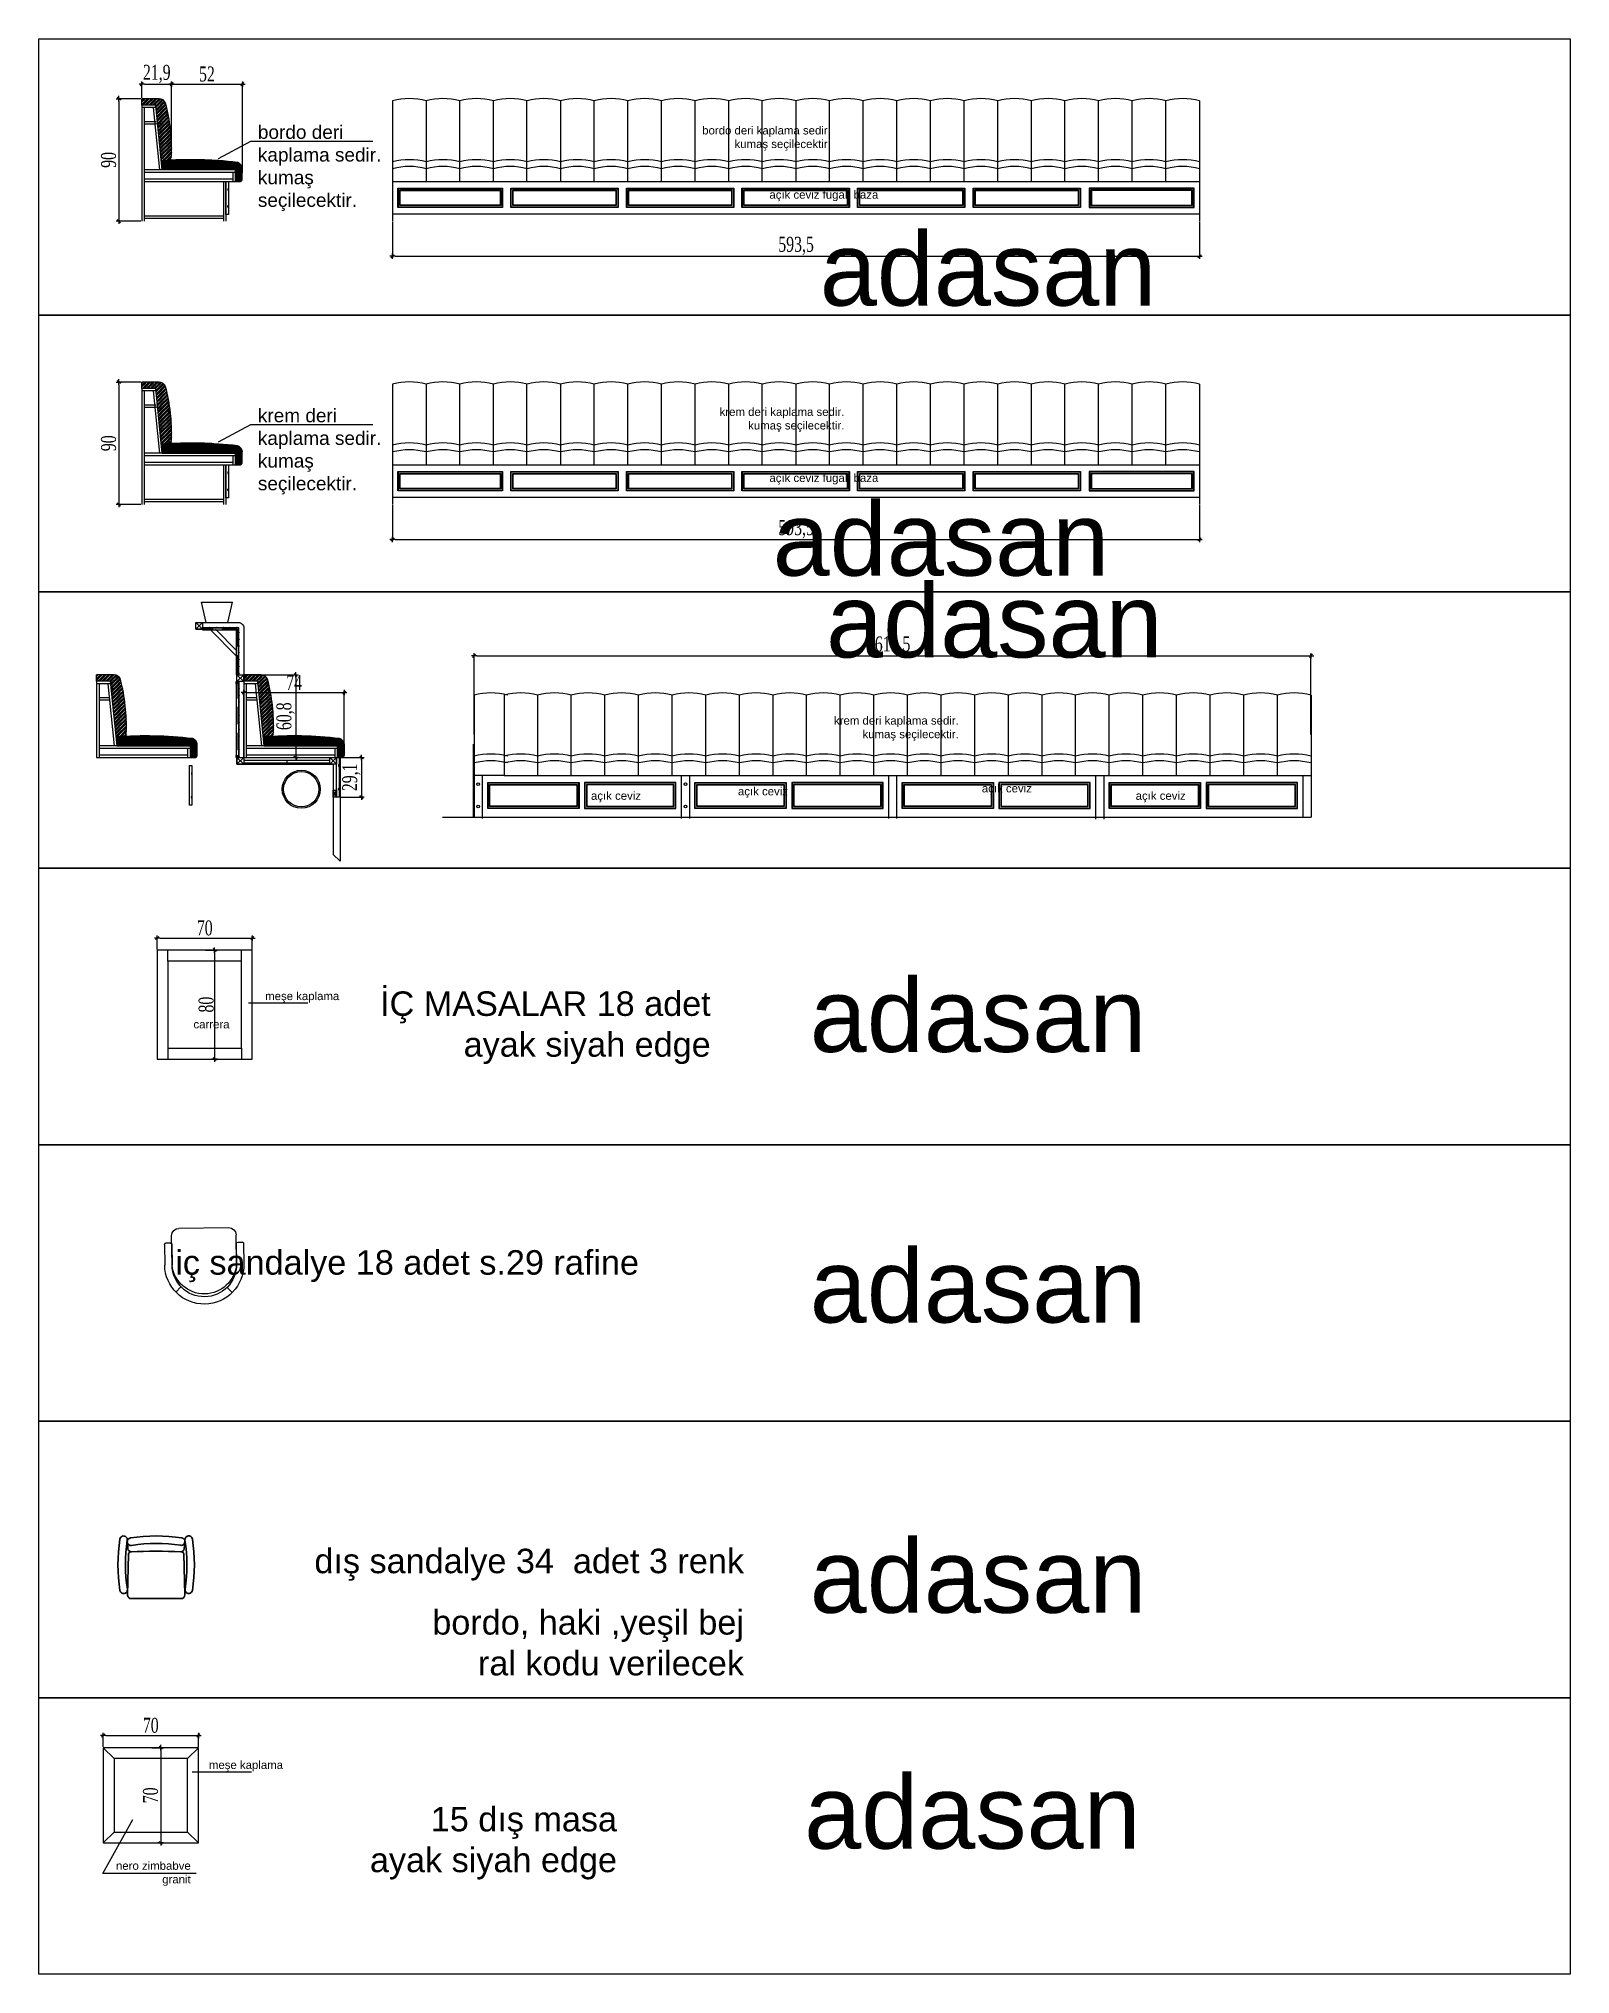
# Model space of a CAD drawing. Header units: millimetres. Extents: x 54215 to 67697, y 23496 to 56611.
# Drawn here: x 60401 to 61527, y 26185 to 27608 of the extents above; entities that cross this region are included whole.
import ezdxf

# ---------------------------------------------------------------- set-up
doc = ezdxf.new("R2010")
doc.units = ezdxf.units.MM
doc.linetypes.add('DASHED', pattern=[19.05, 12.7, -6.35])
doc.layers.add('0 rölöve', color=7, linetype='Continuous', true_color=0xf1380e)
for name, color, linetype, lineweight in [('1-kutu profil', 5, 'Continuous', 0), ('b_görünüş', 44, 'Continuous', 25), ('no3_ahsap gorunus on ince', 32, 'Continuous', 13), ('no3_duvar kaplama', 8, 'Continuous', 0), ('no3_döşeme kaplama', 8, 'Continuous', 0), ('no3_döşeme kaplama trimli', 8, 'Continuous', 0), ('no3_kutu profil gorunus', 8, 'Continuous', 0), ('no3_kutuprofil kesit', 74, 'Continuous', 18), ('no3_paslanmaz gorunus on', 163, 'Continuous', 15), ('no3_yazı duvar', 152, 'Continuous', 0), ('t_tefriş', 206, 'Continuous', 30)]:
    doc.layers.add(name, color=color, linetype=linetype, lineweight=lineweight)
for name, color, linetype, lineweight, true_color in [('no3_ahsap kesit on', 7, 'Continuous', 20, 0xfca103), ('no3_sandalye masa', 7, 'Continuous', 15, 0x9e0025), ('no3_tefriş ön ince', 7, 'Continuous', 18, 0x8c1aff)]:
    doc.layers.add(name, color=color, linetype=linetype, lineweight=lineweight, true_color=true_color)
doc.styles.get("Standard").update_dxf_attribs({"font": 'arial.ttf'})
doc.styles.add('Ölçü50', font='georgia.ttf', dxfattribs={"width": 0.7})
doc.dimstyles.new('olcu10', dxfattribs={"dimtxt": 11, "dimasz": 2, "dimexe": 1.25, "dimexo": 0.625, "dimgap": 0.5, "dimtad": 1, "dimdec": 1, "dimzin": 9, "dimtxsty": 'Ölçü50', "dimblk": 'CENTIK', "dimcen": 2, "dimclrd": 250, "dimclre": 250, "dimclrt": 44, "dimazin": 2, "dimtfac": 1, "dimtdec": 1, "dimtix": 1, "dimtmove": 0, "dimatfit": 3, "dimldrblk": 'CENTIK', "dimfxl": 1, "dimlwd": -1, "dimarcsym": 0})

msp = doc.modelspace()

# ---------------------------------------------------------------- texts
at = {"layer": 'no3_yazı duvar'}
for s, insert, char_height, width, attachment_point in [('bordo deri kaplama sedir.\\Pkumaş seçilecektir.', (60562.188, 27544.29), 10, 108.02303, 1), ('bordo deri kaplama sedir.\\Pkumaş seçilecektir.', (60983.552, 27543.525), 6, 108.02303, 3), ('açık ceviz fugalı baza', (61018.526, 27496.286), 6, 108.02303, 3), ('adasan', (61222.929, 27465.69), 54, 972.20729, 3), ('krem deri kaplama sedir.\\Pkumaş seçilecektir.', (60562.188, 27335.948), 10, 108.02303, 1), ('krem deri kaplama sedir.\\Pkumaş seçilecektir.', (60993.552, 27336.616), 6, 108.02303, 3), ('açık ceviz fugalı baza', (61018.526, 27288.022), 6, 108.02303, 3), ('adasan', (61188.311, 27267.175), 54, 972.20729, 3), ('adasan', (61227.572, 27207.036), 54, 972.20729, 3), ('krem deri kaplama sedir.\\Pkumaş seçilecektir.', (61077.684, 27109.655), 6, 108.02303, 3), ('açık ceviz ', (60843.978, 27054.383), 6, 108.02303, 3), ('açık ceviz ', (60952.057, 27057.641), 6, 108.02303, 3), ('açık ceviz ', (61131.46, 27059.818), 6, 108.02303, 3), ('açık ceviz ', (61244.564, 27054.383), 6, 108.02303, 3), ('İÇ MASALAR 18 adet\\Payak siyah edge  ', (60895.228, 26907.521), 18, 324.0691, 3), ('adasan', (61215.564, 26917.023), 54, 972.20729, 3), ('meşe kaplama', (60622.041, 26907.114), 6, 108.02303, 3), ('carrera ', (60541.351, 26886.348), 6, 108.02303, 3), ('iç sandalye 18 adet s.29 rafine ', (60842.475, 26717.269), 18, 324.0691, 3), ('adasan', (61215.564, 26718.063), 54, 972.20729, 3), ('dış sandalye 34  adet 3 renk ', (60919.687, 26497.794), 18, 324.0691, 3), ('adasan', (61215.564, 26504.734), 54, 972.20729, 3), ('bordo, haki ,yeşil bej\\Pral kodu verilecek', (60919.687, 26452.664), 18, 324.0691, 3), ('meşe kaplama', (60580.695, 26341.874), 6, 108.02303, 3), ('adasan', (61211.429, 26331.283), 54, 972.20729, 3), ('15 dış masa \\Payak siyah edge', (60826.311, 26308), 18, 324.0691, 3), ('nero zimbabve\\P granit', (60512.812, 26267.758), 6, 108.02303, 3)]:
    msp.add_mtext(s, dxfattribs=dict(at, insert=insert, char_height=char_height, width=width, attachment_point=attachment_point))

# ---------------------------------------------------------------- blocks, each defined once
blk = doc.blocks.new('sedirriririrust')
at = {"layer": 'no3_döşeme kaplama'}
h = blk.add_hatch(dxfattribs=at)
h.set_pattern_fill('GOST_GROUND', color=256, scale=0.1, angle=-45)
h.set_pattern_definition([(360, (52981.254, 27165.487), (1, -1), [2]), (360, (52981.4662, 27165.2749), (1, -1), [2]), (360, (52981.6783, 27165.0627), (1, -1), [2])])
edge = h.paths.add_edge_path()
edge.add_arc((56118.6, 28443.9), 2, 270, 360)
edge.add_line((56120.6, 28443.9), (56120.6, 28451.3))
edge.add_arc((56115.6, 28451.1), 5, 3.0283, 72.8571)
edge.add_arc((56083.5, 28186.3), 271.6, 82.9031, 94.7162)
edge.add_line((56061.2, 28457), (56061.6, 28450.4))
edge.add_line((56061.6, 28450.4), (56069.2, 28450.4))
edge.add_line((56069.2, 28450.4), (56115.6, 28450.4))
edge.add_line((56115.6, 28450.4), (56115.6, 28441.9))
edge.add_line((56115.6, 28441.9), (56118.6, 28441.9))
at = {"layer": 'no3_döşeme kaplama trimli'}
h = blk.add_hatch(dxfattribs=at)
h.set_pattern_fill('GOST_GROUND', color=256, scale=0.2)
h.set_pattern_definition([(45, (57360.81, 25369.8222), (2.8284271, -2e-16), [4]), (45, (57361.41, 25369.8222), (2.8284271, -2e-16), [4]), (45, (57362.01, 25369.8222), (2.8284271, -2e-16), [4])])
edge = h.paths.add_edge_path()
edge.add_arc((56059.4, 28497.7), 5, 20.1712, 90)
edge.add_line((56059.4, 28502.7), (56046.6, 28502.7))
edge.add_line((56046.6, 28502.7), (56046.6, 28498))
edge.add_line((56046.6, 28498), (56056.9, 28498))
edge.add_line((56056.9, 28498), (56061.1, 28457.7))
edge.add_line((56061.1, 28457.7), (56068.4, 28457.7))
edge.add_arc((55933.2, 28464.8), 135.4, 356.9822, 374.8039)
at = {"layer": 'b_görünüş'}
blk.add_line((56059.4, 28502.7), (56046.6, 28502.7), dxfattribs=at)
for centre, radius, start, end in [((56059.4, 28497.7), 5, 20.1712, 90), ((55938.6, 28465.8), 129.9, 357.5869, 14.9911), ((56065, 28460.7), 3.45, 283.571, 353.8442)]:
    blk.add_arc(centre, radius, start, end, dxfattribs=at)
at = {"layer": 'no3_ahsap gorunus on ince'}
for p, q in [((56120.6, 28443.9), (56120.6, 28451.3)), ((56046.6, 28441.9), (56118.6, 28441.9))]:
    blk.add_line(p, q, dxfattribs=at)
for centre, radius, start, end in [((56082.8, 28154.6), 303.2, 83.5198, 94.0994), ((56115.6, 28451.1), 5, 3.0283, 72.8571), ((56118.6, 28443.9), 2, 270, 0)]:
    blk.add_arc(centre, radius, start, end, dxfattribs=at)
at = {"layer": 'no3_ahsap kesit on'}
for p, q in [((56046.6, 28498), (56046.6, 28502.7)), ((56056.9, 28498), (56046.6, 28498)), ((56046.6, 28498), (56046.6, 28441.9)), ((56057, 28496.2), (56046.6, 28496.2)), ((56048.4, 28496.2), (56048.4, 28441.9)), ((56059.8, 28450.4), (56055.2, 28496.2)), ((56061.6, 28450.4), (56056.9, 28498)), ((56056.3, 28485.8), (56048.4, 28485.8)), ((56056.5, 28484), (56048.4, 28484)), ((56115.6, 28450.4), (56048.4, 28450.4)), ((56115.6, 28448.6), (56048.4, 28448.6)), ((56061.2, 28450.6), (56061, 28450.6)), ((56113.8, 28441.9), (56113.8, 28448.6)), ((56115.6, 28441.9), (56115.6, 28450.4)), ((56113.8, 28443.7), (56048.4, 28443.7))]:
    blk.add_line(p, q, dxfattribs=at)
at = {"layer": 'no3_duvar kaplama', "linetype": 'DASHED'}
blk.add_line((56120.6, 28443.9), (56120.6, 28451.3), dxfattribs=at)
for centre, radius, start, end in [((56082.8, 28154.6), 303.2, 83.5198, 94.0994), ((56115.6, 28451.1), 5, 3.0283, 72.8571), ((56118.6, 28443.9), 2, 270, 0)]:
    blk.add_arc(centre, radius, start, end, dxfattribs=at)
at = {"layer": 'no3_kutuprofil kesit'}
blk.add_line((56068.6, 28450.6), (56068.8, 28450.6), dxfattribs=at)
blk = doc.blocks.new('konstrüksiyonlu sedir')
at = {"layer": 'no3_ahsap gorunus on ince'}
for p, q in [((56110, 28436.9), (56109.6, 28436.5)), ((56109.6, 28436.5), (56109.6, 28435.5)), ((56109.6, 28435.5), (56110, 28435.1)), ((56109.6, 28419.1), (56110, 28419.5)), ((56109.6, 28418.1), (56109.6, 28419.1)), ((56110, 28417.8), (56109.6, 28418.1))]:
    blk.add_line(p, q, dxfattribs=at)
for points in [[(56110, 28417.8), (56110, 28412.8), (56108.2, 28412.8), (56108.2, 28441.9), (56110, 28441.9), (56110, 28436.9)], [(56110, 28435.1), (56110, 28419.5)]]:
    blk.add_lwpolyline(points, dxfattribs=at)
at = {"layer": 'no3_duvar kaplama'}
for p, q in [((56110, 28436.9), (56110, 28435.1)), ((56110, 28419.5), (56110, 28417.8))]:
    blk.add_line(p, q, dxfattribs=at)
at = {"layer": 'no3_kutu profil gorunus'}
for p, q in [((56009.6, 28537.5), (56036.2, 28537.5)), ((56009.6, 28537.2), (56035.9, 28537.2)), ((56011.1, 28535.7), (56034.4, 28535.7)), ((56034.9, 28516.2), (56014.9, 28536.2)), ((56034.9, 28520.4), (56019.1, 28536.2)), ((56034.4, 28535.7), (56034.4, 28504.2)), ((56035.9, 28504.2), (56035.9, 28537.2)), ((56036.2, 28502.7), (56036.2, 28537.5)), ((56034.4, 28496.2), (56034.4, 28443.4)), ((56035.9, 28496.2), (56035.9, 28443.4)), ((56036.2, 28497.7), (56036.2, 28441.9)), ((56039.9, 28439.9), (56103.2, 28439.9)), ((56039.9, 28437.9), (56103.2, 28437.9)), ((56071.5, 28439.9), (56071.5, 28437.9)), ((56105.7, 28370.5), (56110.7, 28365.8))]:
    blk.add_line(p, q, dxfattribs=at)
blk.add_lwpolyline([(56004.6, 28541.2), (56035.9, 28541.2, -0.414214), (56039.9, 28537.2), (56039.9, 28441.9), (56110.7, 28441.9), (56110.7, 28441.9), (56110.7, 28365.8)], format="xyb", dxfattribs=at)
at = {"layer": 'no3_kutu profil gorunus', "linetype": 'DASHED'}
blk.add_lwpolyline([(56004.6, 28536.2), (56034.9, 28536.2), (56034.9, 28436.9), (56039.9, 28436.9)], dxfattribs=at)
at = {"layer": 'no3_kutu profil gorunus'}
blk.add_lwpolyline([(56039.9, 28436.9), (56103.2, 28436.9), (56105.7, 28436.9), (56105.7, 28370.5)], dxfattribs=at)
at = {"layer": 'no3_kutuprofil kesit'}
for p, q in [((56004.6, 28536.2), (56004.6, 28541.2)), ((56009.6, 28536.2), (56004.6, 28541.2)), ((56004.6, 28536.2), (56009.6, 28541.2)), ((56009.6, 28535.7), (56011.1, 28537.2)), ((56011.1, 28535.7), (56009.6, 28537.2)), ((56034.4, 28502.7), (56035.9, 28504.2)), ((56035.9, 28502.7), (56034.4, 28504.2)), ((56039.9, 28497.7), (56034.9, 28502.7)), ((56034.9, 28497.7), (56039.9, 28502.7)), ((56034.4, 28497.7), (56035.9, 28496.2)), ((56035.9, 28497.7), (56034.4, 28496.2)), ((56034.4, 28443.4), (56035.9, 28441.9)), ((56035.9, 28443.4), (56034.4, 28441.9)), ((56034.9, 28436.9), (56034.9, 28441.9)), ((56039.9, 28436.9), (56034.9, 28441.9)), ((56034.9, 28436.9), (56039.9, 28441.9)), ((56108.2, 28436.9), (56103.2, 28441.9)), ((56103.2, 28436.9), (56108.2, 28441.9)), ((56108.2, 28412.8), (56105.7, 28417.8)), ((56105.7, 28412.8), (56108.2, 28417.8))]:
    blk.add_line(p, q, dxfattribs=at)
for points in [[(56004.6, 28541.2), (56009.6, 28541.2), (56009.6, 28536.2), (56004.6, 28536.2)], [(56009.6, 28535.7), (56011.1, 28535.7), (56011.1, 28537.2), (56009.6, 28537.2)], [(56034.4, 28502.7), (56035.9, 28502.7), (56035.9, 28504.2), (56034.4, 28504.2)], [(56034.9, 28502.7), (56039.9, 28502.7), (56039.9, 28497.7), (56034.9, 28497.7)], [(56034.4, 28497.7), (56035.9, 28497.7), (56035.9, 28496.2), (56034.4, 28496.2)], [(56034.4, 28443.4), (56035.9, 28443.4), (56035.9, 28441.9), (56034.4, 28441.9)], [(56034.9, 28441.9), (56039.9, 28441.9), (56039.9, 28436.9), (56034.9, 28436.9)], [(56103.2, 28441.9), (56108.2, 28441.9), (56108.2, 28436.9), (56103.2, 28436.9)], [(56105.7, 28417.8), (56108.2, 28417.8), (56108.2, 28412.8), (56105.7, 28412.8)]]:
    blk.add_lwpolyline(points, close=True, dxfattribs=at)
for centre in [(56009.8, 28537.6), (56014.8, 28537.6), (56019.8, 28537.6), (56024.8, 28537.6), (56029.8, 28537.6), (56034.8, 28537.6), (56036.3, 28533.9), (56036.3, 28528.9), (56036.3, 28523.9), (56036.3, 28518.9), (56036.3, 28513.9), (56036.3, 28508.9), (56036.3, 28503.9), (56036.3, 28492.7), (56036.3, 28487.7), (56036.3, 28482.7), (56036.3, 28477.7), (56036.3, 28472.7), (56036.3, 28467.7), (56036.3, 28462.7), (56036.3, 28457.7), (56036.3, 28452.7), (56036.3, 28447.7), (56036.3, 28442.7)]:
    blk.add_circle(centre, 0.15, dxfattribs=at)
at = {"layer": 'no3_paslanmaz gorunus on'}
for radius in [14, 13]:
    blk.add_circle((56082.2, 28418.6), radius, dxfattribs=at)
at = {"layer": 'no3_tefriş ön ince'}
for p, q in [((56012.3, 28541.2), (56008.9, 28556)), ((56008.9, 28556), (56031.5, 28556)), ((56028.2, 28541.2), (56031.5, 28556))]:
    blk.add_line(p, q, dxfattribs=at)
blk.add_blockref('sedirriririrust', (-6.7, 0))
blk = doc.blocks.new('sedirkesit')
at = {"layer": 'no3_döşeme kaplama'}
h = blk.add_hatch(dxfattribs=at)
h.set_pattern_fill('GOST_GROUND', color=256, scale=0.1, angle=-45)
h.set_pattern_definition([(360, (-391.1663, 3306.352), (1, -1), [2]), (360, (-390.9541, 3306.1398), (1, -1), [2]), (360, (-390.742, 3305.9277), (1, -1), [2])])
edge = h.paths.add_edge_path()
edge.add_arc((2746.1, 4584.7), 2, 270, 360)
edge.add_line((2748.1, 4584.7), (2748.1, 4592.2))
edge.add_arc((2743.2, 4591.9), 5, 3.0283, 72.8571)
edge.add_arc((2711.1, 4327.2), 271.6, 82.9031, 94.7162)
edge.add_line((2688.7, 4597.9), (2689.2, 4591.2))
edge.add_line((2689.2, 4591.2), (2696.7, 4591.2))
edge.add_line((2696.7, 4591.2), (2743.1, 4591.2))
edge.add_line((2743.1, 4591.2), (2743.1, 4582.7))
edge.add_line((2743.1, 4582.7), (2746.1, 4582.7))
at = {"layer": 'no3_döşeme kaplama trimli'}
h = blk.add_hatch(dxfattribs=at)
h.set_pattern_fill('GOST_GROUND', color=256, scale=0.2)
h.set_pattern_definition([(45, (3988.3898, 1510.6872), (2.8284271, -2e-16), [4]), (45, (3988.9898, 1510.6872), (2.8284271, -2e-16), [4]), (45, (3989.5898, 1510.6872), (2.8284271, -2e-16), [4])])
edge = h.paths.add_edge_path()
edge.add_arc((2687, 4638.5), 5, 20.1712, 90)
edge.add_line((2687, 4643.5), (2674.2, 4643.5))
edge.add_line((2674.2, 4643.5), (2674.2, 4638.8))
edge.add_line((2674.2, 4638.8), (2684.5, 4638.8))
edge.add_line((2684.5, 4638.8), (2688.7, 4598.5))
edge.add_line((2688.7, 4598.5), (2696, 4598.5))
edge.add_arc((2560.8, 4605.7), 135.4, 356.9822, 374.8039)
at = {"layer": 'b_görünüş'}
blk.add_line((2687, 4643.5, 0), (2674.2, 4643.5, 0), dxfattribs=at)
for centre, radius, start, end in [((2687, 4638.5, 0), 5, 20.1712, 90), ((2566.2, 4606.7, 0), 129.9, 357.5869, 14.9911), ((2692.6, 4601.6, 0), 3.45, 283.571, 353.8442)]:
    blk.add_arc(centre, radius, start, end, dxfattribs=at)
at = {"layer": 'no3_ahsap gorunus on ince'}
for p, q in [((2676, 4582.7, 0), (2746.1, 4582.7, 0)), ((2734.3, 4582.7, 0), (2734.3, 4553.5, 0)), ((2736.1, 4582.7, 0), (2736.1, 4553.5, 0)), ((2748.1, 4584.7, 0), (2748.1, 4592.2, 0)), ((2737.9, 4577.7, 0), (2737.6, 4577.4, 0)), ((2737.6, 4577.4, 0), (2737.6, 4576.4, 0)), ((2737.6, 4576.4, 0), (2737.9, 4576, 0)), ((2737.6, 4564.9, 0), (2737.9, 4565.3, 0)), ((2737.6, 4563.9, 0), (2737.6, 4564.9, 0)), ((2737.9, 4563.5, 0), (2737.6, 4563.9, 0))]:
    blk.add_line(p, q, dxfattribs=at)
at = {"layer": 'no3_ahsap gorunus on ince', "elevation": 0}
for points in [[(2737.9, 4563.5), (2737.9, 4558.5), (2736.1, 4558.5), (2736.1, 4582.7), (2737.9, 4582.7), (2737.9, 4577.7)], [(2737.9, 4576), (2737.9, 4565.3)]]:
    blk.add_lwpolyline(points, dxfattribs=at)
at = {"layer": 'no3_ahsap gorunus on ince'}
for centre, radius, start, end in [((2710.4, 4295.5, 0), 303.2, 83.5198, 94.0994), ((2743.2, 4591.9, 0), 5, 3.0283, 72.8571), ((2746.1, 4584.7, 0), 2, 270, 0)]:
    blk.add_arc(centre, radius, start, end, dxfattribs=at)
at = {"layer": 'no3_ahsap kesit on'}
for p, q in [((2674.2, 4638.8, 0), (2674.2, 4643.5, 0)), ((2684.5, 4638.8, 0), (2674.2, 4638.8, 0)), ((2674.2, 4638.8, 0), (2674.2, 4553.5, 0)), ((2684.6, 4637, 0), (2674.2, 4637, 0)), ((2676, 4637, 0), (2676, 4553.5, 0)), ((2684.8, 4626.6, 0), (2676, 4626.6, 0)), ((2685, 4624.8, 0), (2676, 4624.8, 0)), ((2687.4, 4591.2, 0), (2682.8, 4637, 0)), ((2689.2, 4591.2, 0), (2684.5, 4638.8, 0)), ((2743.1, 4591.2, 0), (2676, 4591.2, 0)), ((2743.1, 4589.4, 0), (2676, 4589.4, 0)), ((2741.3, 4584.5, 0), (2676, 4584.5, 0)), ((2688.7, 4591.4, 0), (2688.5, 4591.4, 0)), ((2741.3, 4582.7, 0), (2741.3, 4589.4, 0)), ((2743.1, 4582.7, 0), (2743.1, 4591.2, 0)), ((2734.3, 4557.3, 0), (2676, 4557.3, 0)), ((2734.3, 4555.5, 0), (2676, 4555.5, 0))]:
    blk.add_line(p, q, dxfattribs=at)
at = {"layer": 'no3_duvar kaplama', "linetype": 'DASHED'}
blk.add_line((2748.1, 4584.7, 0), (2748.1, 4592.2, 0), dxfattribs=at)
at = {"layer": 'no3_duvar kaplama'}
for p, q in [((2737.9, 4577.7, 0), (2737.9, 4576, 0)), ((2737.9, 4565.3, 0), (2737.9, 4563.5, 0))]:
    blk.add_line(p, q, dxfattribs=at)
at = {"layer": 'no3_duvar kaplama', "linetype": 'DASHED'}
for centre, radius, start, end in [((2710.4, 4295.5, 0), 303.2, 83.5198, 94.0994), ((2743.2, 4591.9, 0), 5, 3.0283, 72.8571), ((2746.1, 4584.7, 0), 2, 270, 0)]:
    blk.add_arc(centre, radius, start, end, dxfattribs=at)
at = {"layer": 'no3_kutuprofil kesit'}
blk.add_line((2696.1, 4591.4, 0), (2696.3, 4591.4, 0), dxfattribs=at)
blk = doc.blocks.new('CENTIK')
for p, q in [((-1, 0), (1, 0)), ((-0.57, -0.57), (0.57, 0.57)), ((0, 1), (0, -1))]:
    blk.add_line(p, q)
blk = doc.blocks.new('*D468')
at = {"color": 250, "lineweight": -2, "transparency": 16777216}
for p, q in [((60476.2, 27563.8), (60458.6, 27563.8)), ((60476.2, 27473.8), (60458.6, 27473.8))]:
    blk.add_line(p, q, dxfattribs=at)
at = {"color": 250, "transparency": 16777216}
blk.add_line((60459.9, 27561.8), (60459.9, 27475.8), dxfattribs=at)
at = {"layer": 'Defpoints', "color": 0, "transparency": 16777216}
for p in [(60476.8, 27563.8), (60459.9, 27473.8), (60476.8, 27473.8)]:
    blk.add_point(p, dxfattribs=at)
at = {"color": 250, "transparency": 16777216, "xscale": 2, "yscale": 2, "zscale": 2}
for p, rotation in [((60459.9, 27563.8), 90), ((60459.9, 27473.8), 270)]:
    blk.add_blockref('CENTIK', p, dxfattribs=dict(at, rotation=rotation))
at = {"color": 44, "transparency": 16777216, "insert": (60452.4, 27518.8), "char_height": 11, "attachment_point": 5, "rotation": 90, "style": 'Ölçü50'}
blk.add_mtext('90', dxfattribs=at)
blk = doc.blocks.new('sfertkıkl')
at = {"layer": 'no3_duvar kaplama'}
for points in [[(3755.3, 3906.4), (3832.3, 3906.4), (3832.3, 3892.3), (3755.3, 3892.3)], [(3755.6, 3906.1), (3832, 3906.1), (3832, 3892.6), (3755.6, 3892.6)], [(3756.7, 3905), (3830.9, 3905), (3830.9, 3893.7), (3756.7, 3893.7)], [(3757, 3904.7), (3830.6, 3904.7), (3830.6, 3894), (3757, 3894)], [(3838.3, 3906.4), (3917.3, 3906.4), (3917.3, 3892.3), (3838.3, 3892.3)], [(3838.6, 3906.1), (3917, 3906.1), (3917, 3892.6), (3838.6, 3892.6)], [(3839.7, 3905), (3915.9, 3905), (3915.9, 3893.7), (3839.7, 3893.7)], [(3840, 3904.7), (3915.6, 3904.7), (3915.6, 3894), (3840, 3894)], [(3923.3, 3906.4), (4002.3, 3906.4), (4002.3, 3892.3), (3923.3, 3892.3)], [(3923.6, 3906.1), (4002, 3906.1), (4002, 3892.6), (3923.6, 3892.6)], [(3924.7, 3905), (4000.9, 3905), (4000.9, 3893.7), (3924.7, 3893.7)], [(3925, 3904.7), (4000.6, 3904.7), (4000.6, 3894), (3925, 3894)], [(4008.3, 3906.4), (4087.3, 3906.4), (4087.3, 3892.3), (4008.3, 3892.3)], [(4008.6, 3906.1), (4087, 3906.1), (4087, 3892.6), (4008.6, 3892.6)], [(4009.7, 3905), (4085.9, 3905), (4085.9, 3893.7), (4009.7, 3893.7)], [(4010, 3904.7), (4085.6, 3904.7), (4085.6, 3894), (4010, 3894)], [(4093.3, 3906.4), (4172.3, 3906.4), (4172.3, 3892.3), (4093.3, 3892.3)], [(4093.6, 3906.1), (4172, 3906.1), (4172, 3892.6), (4093.6, 3892.6)], [(4094.7, 3905), (4170.9, 3905), (4170.9, 3893.7), (4094.7, 3893.7)], [(4095, 3904.7), (4170.6, 3904.7), (4170.6, 3894), (4095, 3894)], [(4178.3, 3906.4), (4257.3, 3906.4), (4257.3, 3892.3), (4178.3, 3892.3)], [(4178.6, 3906.1), (4257, 3906.1), (4257, 3892.6), (4178.6, 3892.6)], [(4179.7, 3905), (4255.9, 3905), (4255.9, 3893.7), (4179.7, 3893.7)], [(4180, 3904.7), (4255.6, 3904.7), (4255.6, 3894), (4180, 3894)], [(4340.8, 3906.4), (4263.8, 3906.4), (4263.8, 3892.3), (4340.8, 3892.3)], [(4340.5, 3906.1), (4264.1, 3906.1), (4264.1, 3892.6), (4340.5, 3892.6)], [(4339.4, 3905), (4265.2, 3905), (4265.2, 3893.7), (4339.4, 3893.7)], [(4339.1, 3904.7), (4265.5, 3904.7), (4265.5, 3894), (4339.1, 3894)]]:
    blk.add_lwpolyline(points, close=True, dxfattribs=at)
at = {"layer": 'no3_tefriş ön ince'}
for p, q in [((3751.3, 3970.7), (3751.3, 3911.4)), ((3776, 3970.7), (3776, 3925.7)), ((3800.8, 3925.7), (3800.8, 3970.7)), ((3825.5, 3925.7), (3825.5, 3970.7)), ((3850.2, 3925.7), (3850.2, 3970.7)), ((3875, 3925.7), (3875, 3970.7)), ((3899.7, 3925.7), (3899.7, 3970.7)), ((3924.4, 3925.7), (3924.4, 3970.7)), ((3949.1, 3925.7), (3949.1, 3970.7)), ((3973.9, 3925.7), (3973.9, 3970.7)), ((3998.6, 3925.7), (3998.6, 3970.7)), ((4023.3, 3925.7), (4023.3, 3970.7)), ((4048.1, 3925.7), (4048.1, 3970.7)), ((4072.8, 3925.7), (4072.8, 3970.7)), ((4097.5, 3925.7), (4097.5, 3970.7)), ((4122.3, 3925.7), (4122.3, 3970.7)), ((4147, 3925.7), (4147, 3970.7)), ((4171.7, 3925.7), (4171.7, 3970.7)), ((4196.5, 3925.7), (4196.5, 3970.7)), ((4221.2, 3925.7), (4221.2, 3970.7)), ((4245.9, 3925.7), (4245.9, 3970.7)), ((4270.6, 3925.7), (4270.6, 3970.7)), ((4295.4, 3925.7), (4295.4, 3970.7)), ((4320.1, 3925.7), (4320.1, 3970.7)), ((4344.8, 3970.7), (4344.8, 3911.4)), ((3776, 3925.7), (3776, 3911.4)), ((3800.8, 3911.4), (3800.8, 3925.7)), ((3825.5, 3911.4), (3825.5, 3925.7)), ((3850.2, 3911.4), (3850.2, 3925.7)), ((3875, 3911.4), (3875, 3925.7)), ((3899.7, 3911.4), (3899.7, 3925.7)), ((3924.4, 3911.4), (3924.4, 3925.7)), ((3949.1, 3911.4), (3949.1, 3925.7)), ((3973.9, 3911.4), (3973.9, 3925.7)), ((3998.6, 3911.4), (3998.6, 3925.7)), ((4023.3, 3911.4), (4023.3, 3925.7)), ((4048.1, 3911.4), (4048.1, 3925.7)), ((4072.8, 3911.4), (4072.8, 3925.7)), ((4097.5, 3911.4), (4097.5, 3925.7)), ((4122.3, 3911.4), (4122.3, 3925.7)), ((4147, 3911.4), (4147, 3925.7)), ((4171.7, 3911.4), (4171.7, 3925.7)), ((4196.5, 3911.4), (4196.5, 3925.7)), ((4221.2, 3911.4), (4221.2, 3925.7)), ((4245.9, 3911.4), (4245.9, 3925.7)), ((4270.6, 3911.4), (4270.6, 3925.7)), ((4295.4, 3911.4), (4295.4, 3925.7)), ((4320.1, 3911.4), (4320.1, 3925.7)), ((3751.3, 3911.4), (4344.8, 3911.4)), ((3751.3, 3911.4), (3751.3, 3882.3)), ((4344.8, 3911.4), (4344.8, 3882.3)), ((4344.8, 3887.3), (3751.3, 3887.3))]:
    blk.add_line(p, q, dxfattribs=at)
for centre in [(3763.7, 3923.8), (3788.4, 3923.8), (3813.1, 3923.8), (3837.9, 3923.8), (3862.6, 3923.8), (3887.3, 3923.8), (3912.1, 3923.8), (3936.8, 3923.8), (3961.5, 3923.8), (3986.2, 3923.8), (4011, 3923.8), (4035.7, 3923.8), (4060.4, 3923.8), (4085.2, 3923.8), (4109.9, 3923.8), (4134.6, 3923.8), (4159.4, 3923.8), (4184.1, 3923.8), (4208.8, 3923.8), (4233.5, 3923.8), (4258.3, 3923.8), (4283, 3923.8), (4307.7, 3923.8), (4332.5, 3923.8), (3763.7, 3878.9), (3763.7, 3873.9), (3788.4, 3878.9), (3788.4, 3873.9), (3813.1, 3878.9), (3813.1, 3873.9), (3837.9, 3878.9), (3837.9, 3873.9), (3862.6, 3878.9), (3862.6, 3873.9), (3887.3, 3878.9), (3887.3, 3873.9), (3912.1, 3878.9), (3912.1, 3873.9), (3936.8, 3878.9), (3936.8, 3873.9), (3961.5, 3878.9), (3961.5, 3873.9), (3986.2, 3878.9), (3986.2, 3873.9), (4011, 3878.9), (4011, 3873.9), (4035.7, 3878.9), (4035.7, 3873.9), (4060.4, 3878.9), (4060.4, 3873.9), (4085.2, 3878.9), (4085.2, 3873.9), (4109.9, 3878.9), (4109.9, 3873.9), (4134.6, 3878.9), (4134.6, 3873.9), (4159.4, 3878.9), (4159.4, 3873.9), (4184.1, 3878.9), (4184.1, 3873.9), (4208.8, 3878.9), (4208.8, 3873.9), (4233.5, 3878.9), (4233.5, 3873.9), (4258.3, 3878.9), (4258.3, 3873.9), (4283, 3878.9), (4283, 3873.9), (4307.7, 3878.9), (4307.7, 3873.9), (4332.5, 3878.9), (4332.5, 3873.9)]:
    blk.add_arc(centre, 48.5, 75.219, 104.781, dxfattribs=at)
blk = doc.blocks.new('*D469')
at = {"color": 250, "lineweight": -2, "transparency": 16777216}
for p, q in [((60661.2, 27473.2), (60661.2, 27446.8)), ((61254.7, 27473.2), (61254.7, 27446.8))]:
    blk.add_line(p, q, dxfattribs=at)
at = {"color": 250, "transparency": 16777216}
blk.add_line((60663.2, 27448), (61252.7, 27448), dxfattribs=at)
at = {"layer": 'Defpoints', "color": 0, "transparency": 16777216}
for p in [(60661.2, 27473.8), (61254.7, 27473.8), (61254.7, 27448)]:
    blk.add_point(p, dxfattribs=at)
at = {"color": 250, "transparency": 16777216, "xscale": 2, "yscale": 2, "zscale": 2, "rotation": 180}
blk.add_blockref('CENTIK', (60661.2, 27448), dxfattribs=at)
at = {"color": 250, "transparency": 16777216, "xscale": 2, "yscale": 2, "zscale": 2}
blk.add_blockref('CENTIK', (61254.7, 27448), dxfattribs=at)
at = {"color": 44, "transparency": 16777216, "insert": (60958, 27455.5), "char_height": 11, "attachment_point": 5, "style": 'Ölçü50'}
blk.add_mtext('593,5', dxfattribs=at)
blk = doc.blocks.new('*D470')
at = {"color": 250, "lineweight": -2, "transparency": 16777216}
for p, q in [((60476.2, 27355.5), (60458.6, 27355.5)), ((60476.2, 27265.5), (60458.6, 27265.5))]:
    blk.add_line(p, q, dxfattribs=at)
at = {"color": 250, "transparency": 16777216}
blk.add_line((60459.9, 27353.5), (60459.9, 27267.5), dxfattribs=at)
at = {"layer": 'Defpoints', "color": 0, "transparency": 16777216}
for p in [(60476.8, 27355.5), (60459.9, 27265.5), (60476.8, 27265.5)]:
    blk.add_point(p, dxfattribs=at)
at = {"color": 250, "transparency": 16777216, "xscale": 2, "yscale": 2, "zscale": 2}
for p, rotation in [((60459.9, 27355.5), 90), ((60459.9, 27265.5), 270)]:
    blk.add_blockref('CENTIK', p, dxfattribs=dict(at, rotation=rotation))
at = {"color": 44, "transparency": 16777216, "insert": (60452.4, 27310.5), "char_height": 11, "attachment_point": 5, "rotation": 90, "style": 'Ölçü50'}
blk.add_mtext('90', dxfattribs=at)
blk = doc.blocks.new('*D471')
at = {"color": 250, "lineweight": -2, "transparency": 16777216}
for p, q in [((60661.2, 27264.9), (60661.2, 27238.5)), ((61254.7, 27264.9), (61254.7, 27238.5))]:
    blk.add_line(p, q, dxfattribs=at)
at = {"color": 250, "transparency": 16777216}
blk.add_line((60663.2, 27239.8), (61252.7, 27239.8), dxfattribs=at)
at = {"layer": 'Defpoints', "color": 0, "transparency": 16777216}
for p in [(60661.2, 27265.5), (61254.7, 27265.5), (61254.7, 27239.8)]:
    blk.add_point(p, dxfattribs=at)
at = {"color": 250, "transparency": 16777216, "xscale": 2, "yscale": 2, "zscale": 2, "rotation": 180}
blk.add_blockref('CENTIK', (60661.2, 27239.8), dxfattribs=at)
at = {"color": 250, "transparency": 16777216, "xscale": 2, "yscale": 2, "zscale": 2}
blk.add_blockref('CENTIK', (61254.7, 27239.8), dxfattribs=at)
at = {"color": 44, "transparency": 16777216, "insert": (60958, 27247.2), "char_height": 11, "attachment_point": 5, "style": 'Ölçü50'}
blk.add_mtext('593,5', dxfattribs=at)
blk = doc.blocks.new('*D472')
at = {"color": 250, "lineweight": -2, "transparency": 16777216}
for p, q in [((60552.4, 27140.2), (60591.3, 27140.2)), ((60552.4, 27079.4), (60591.3, 27079.4))]:
    blk.add_line(p, q, dxfattribs=at)
at = {"color": 250, "transparency": 16777216}
blk.add_line((60590, 27138.2), (60590, 27081.4), dxfattribs=at)
at = {"layer": 'Defpoints', "color": 0, "transparency": 16777216}
for p in [(60551.8, 27140.2), (60551.8, 27079.4), (60590, 27079.4)]:
    blk.add_point(p, dxfattribs=at)
at = {"color": 250, "transparency": 16777216, "xscale": 2, "yscale": 2, "zscale": 2}
for p, rotation in [((60590, 27140.2), 90), ((60590, 27079.4), 270)]:
    blk.add_blockref('CENTIK', p, dxfattribs=dict(at, rotation=rotation))
at = {"color": 44, "transparency": 16777216, "insert": (60582.6, 27109.8), "char_height": 11, "attachment_point": 5, "rotation": 90, "style": 'Ölçü50'}
blk.add_mtext('60,8', dxfattribs=at)
blk = doc.blocks.new('*D473')
at = {"color": 250, "lineweight": -2, "transparency": 16777216}
for p, q in [((60551.8, 27080), (60551.8, 27128.4)), ((60625.7, 27085.8), (60625.7, 27128.4))]:
    blk.add_line(p, q, dxfattribs=at)
at = {"color": 250, "transparency": 16777216}
blk.add_line((60553.8, 27127.2), (60623.7, 27127.2), dxfattribs=at)
at = {"layer": 'Defpoints', "color": 0, "transparency": 16777216}
for p in [(60625.7, 27127.2), (60551.8, 27079.4), (60625.7, 27085.1)]:
    blk.add_point(p, dxfattribs=at)
at = {"color": 250, "transparency": 16777216, "xscale": 2, "yscale": 2, "zscale": 2, "rotation": 180}
blk.add_blockref('CENTIK', (60551.8, 27127.2), dxfattribs=at)
at = {"color": 250, "transparency": 16777216, "xscale": 2, "yscale": 2, "zscale": 2}
blk.add_blockref('CENTIK', (60625.7, 27127.2), dxfattribs=at)
at = {"color": 44, "transparency": 16777216, "insert": (60588.8, 27134.6), "char_height": 11, "attachment_point": 5, "style": 'Ölçü50'}
blk.add_mtext('74', dxfattribs=at)
blk = doc.blocks.new('*D474')
at = {"color": 250, "lineweight": -2, "transparency": 16777216}
for p, q in [((60622.5, 27079.4), (60639.7, 27079.4)), ((60622.5, 27050.3), (60639.7, 27050.3))]:
    blk.add_line(p, q, dxfattribs=at)
at = {"color": 250, "transparency": 16777216}
blk.add_line((60638.4, 27077.4), (60638.4, 27052.3), dxfattribs=at)
at = {"layer": 'Defpoints', "color": 0, "transparency": 16777216}
for p in [(60621.9, 27079.4), (60621.9, 27050.3), (60638.4, 27050.3)]:
    blk.add_point(p, dxfattribs=at)
at = {"color": 250, "transparency": 16777216, "xscale": 2, "yscale": 2, "zscale": 2}
for p, rotation in [((60638.4, 27079.4), 90), ((60638.4, 27050.3), 270)]:
    blk.add_blockref('CENTIK', p, dxfattribs=dict(at, rotation=rotation))
at = {"color": 44, "transparency": 16777216, "insert": (60631, 27064.9), "char_height": 11, "attachment_point": 5, "rotation": 90, "style": 'Ölçü50'}
blk.add_mtext('29,1', dxfattribs=at)
blk = doc.blocks.new('*D475')
at = {"color": 250, "lineweight": -2, "transparency": 16777216}
for p, q in [((60476.8, 27564.4), (60476.8, 27575.7)), ((60498.7, 27527.6), (60498.7, 27575.7))]:
    blk.add_line(p, q, dxfattribs=at)
at = {"color": 250, "transparency": 16777216}
blk.add_line((60478.8, 27574.5), (60496.7, 27574.5), dxfattribs=at)
at = {"layer": 'Defpoints', "color": 0, "transparency": 16777216}
for p in [(60476.8, 27563.8), (60498.7, 27574.5), (60498.7, 27526.9)]:
    blk.add_point(p, dxfattribs=at)
at = {"color": 250, "transparency": 16777216, "xscale": 2, "yscale": 2, "zscale": 2, "rotation": 180}
blk.add_blockref('CENTIK', (60476.8, 27574.5), dxfattribs=at)
at = {"color": 250, "transparency": 16777216, "xscale": 2, "yscale": 2, "zscale": 2}
blk.add_blockref('CENTIK', (60498.7, 27574.5), dxfattribs=at)
at = {"color": 44, "transparency": 16777216, "insert": (60487.8, 27581.9), "char_height": 11, "attachment_point": 5, "style": 'Ölçü50'}
blk.add_mtext('21,9', dxfattribs=at)
blk = doc.blocks.new('*D476')
at = {"color": 250, "lineweight": -2, "transparency": 16777216}
for p, q in [((60498.7, 27527.6), (60498.7, 27575.7)), ((60550.8, 27509.3), (60550.8, 27575.7))]:
    blk.add_line(p, q, dxfattribs=at)
at = {"color": 250, "transparency": 16777216}
blk.add_line((60500.7, 27574.5), (60548.8, 27574.5), dxfattribs=at)
at = {"layer": 'Defpoints', "color": 0, "transparency": 16777216}
for p in [(60550.8, 27574.5), (60498.7, 27526.9), (60550.8, 27508.7)]:
    blk.add_point(p, dxfattribs=at)
at = {"color": 250, "transparency": 16777216, "xscale": 2, "yscale": 2, "zscale": 2, "rotation": 180}
blk.add_blockref('CENTIK', (60498.7, 27574.5), dxfattribs=at)
at = {"color": 250, "transparency": 16777216, "xscale": 2, "yscale": 2, "zscale": 2}
blk.add_blockref('CENTIK', (60550.8, 27574.5), dxfattribs=at)
at = {"color": 44, "transparency": 16777216, "insert": (60524.7, 27581.9), "char_height": 11, "attachment_point": 5, "style": 'Ölçü50'}
blk.add_mtext('52', dxfattribs=at)
blk = doc.blocks.new('madalyon kolçaklı')
at = {"layer": 'no3_sandalye masa'}
for p, q in [((4863.1, 1691.9, 0), (4859.3, 1695.7, 0)), ((4897, 1692.8, 0), (4900.8, 1696.7, 0)), ((4851.4, 1660.7, 0), (4851.4, 1675.8, 0)), ((4856.8, 1675.8, 0), (4856.8, 1654.2, 0)), ((4856.8, 1660.7, 0), (4856.8, 1675.8, 0)), ((4904.2, 1676, 0), (4904.2, 1654.5, 0)), ((4904.2, 1660.7, 0), (4904.2, 1675.8, 0)), ((4909.6, 1660.7, 0), (4909.6, 1675.8, 0)), ((4855.8, 1659.7, 0), (4852.5, 1659.7, 0)), ((4905.3, 1659.7, 0), (4908.5, 1659.7, 0)), ((4862.2, 1648.9, 0), (4898.8, 1648.9, 0))]:
    blk.add_line(p, q, dxfattribs=at)
for centre, radius, start, end in [((4880.5, 1675.8, 0), 29.1, 359.9983, 179.9983), ((4880.5, 1675.8, 0), 23.7, 359.9983, 179.9983), ((4880.5, 1673.6, 0), 23.8, 5.3954, 174.7506), ((4852.5, 1660.7, 0), 1.08, 177.794, 269.9983), ((4855.8, 1660.7, 0), 1.08, 269.9983, 357.5064), ((4862.2, 1654.3, 0), 5.38, 179.9983, 269.9983), ((4898.8, 1654.3, 0), 5.38, 269.9983, 359.9983), ((4905.3, 1660.7, 0), 1.08, 182.4902, 269.9983), ((4908.5, 1660.7, 0), 1.08, 269.9983, 2.2025)]:
    blk.add_arc(centre, radius, start, end, dxfattribs=at)
blk = doc.blocks.new('*D477')
at = {"color": 250, "lineweight": -2, "transparency": 16777216}
for p, q in [((60488.1, 26938.4), (60488.1, 26948)), ((60558.1, 26938.4), (60558.1, 26948))]:
    blk.add_line(p, q, dxfattribs=at)
at = {"color": 250, "transparency": 16777216}
blk.add_line((60490.1, 26946.7), (60556.1, 26946.7), dxfattribs=at)
at = {"layer": 'Defpoints', "color": 0, "transparency": 16777216}
for p in [(60488.1, 26937.8), (60558.1, 26946.7), (60558.1, 26937.8)]:
    blk.add_point(p, dxfattribs=at)
at = {"color": 250, "transparency": 16777216, "xscale": 2, "yscale": 2, "zscale": 2, "rotation": 180}
blk.add_blockref('CENTIK', (60488.1, 26946.7), dxfattribs=at)
at = {"color": 250, "transparency": 16777216, "xscale": 2, "yscale": 2, "zscale": 2}
blk.add_blockref('CENTIK', (60558.1, 26946.7), dxfattribs=at)
at = {"color": 44, "transparency": 16777216, "insert": (60523.1, 26954.1), "char_height": 11, "attachment_point": 5, "style": 'Ölçü50'}
blk.add_mtext('70', dxfattribs=at)
blk = doc.blocks.new('*D478')
at = {"color": 250, "lineweight": -2, "transparency": 16777216}
for p, q in [((60523.7, 26937.8), (60531.6, 26937.8)), ((60523.7, 26857.8), (60531.6, 26857.8))]:
    blk.add_line(p, q, dxfattribs=at)
at = {"color": 250, "transparency": 16777216}
blk.add_line((60530.4, 26935.8), (60530.4, 26859.8), dxfattribs=at)
at = {"layer": 'Defpoints', "color": 0, "transparency": 16777216}
for p in [(60523.1, 26937.8), (60523.1, 26857.8), (60530.4, 26857.8)]:
    blk.add_point(p, dxfattribs=at)
at = {"color": 250, "transparency": 16777216, "xscale": 2, "yscale": 2, "zscale": 2}
for p, rotation in [((60530.4, 26937.8), 90), ((60530.4, 26857.8), 270)]:
    blk.add_blockref('CENTIK', p, dxfattribs=dict(at, rotation=rotation))
at = {"color": 44, "transparency": 16777216, "insert": (60524.2, 26897.8), "char_height": 11, "attachment_point": 5, "rotation": 90, "style": 'Ölçü50'}
blk.add_mtext('80', dxfattribs=at)
blk = doc.blocks.new('*D479')
at = {"color": 250, "lineweight": -2, "transparency": 16777216}
for p, q in [((60721.2, 27096.4), (60721.2, 27155.5)), ((61336.7, 27096.4), (61336.7, 27155.5))]:
    blk.add_line(p, q, dxfattribs=at)
at = {"color": 250, "transparency": 16777216}
blk.add_line((60723.2, 27154.2), (61334.7, 27154.2), dxfattribs=at)
at = {"layer": 'Defpoints', "color": 0, "transparency": 16777216}
for p in [(61336.7, 27154.2), (60721.2, 27095.7), (61336.7, 27095.7)]:
    blk.add_point(p, dxfattribs=at)
at = {"color": 250, "transparency": 16777216, "xscale": 2, "yscale": 2, "zscale": 2, "rotation": 180}
blk.add_blockref('CENTIK', (60721.2, 27154.2), dxfattribs=at)
at = {"color": 250, "transparency": 16777216, "xscale": 2, "yscale": 2, "zscale": 2}
blk.add_blockref('CENTIK', (61336.7, 27154.2), dxfattribs=at)
at = {"color": 44, "transparency": 16777216, "insert": (61029, 27161.7), "char_height": 11, "attachment_point": 5, "style": 'Ölçü50'}
blk.add_mtext('615,5', dxfattribs=at)
blk = doc.blocks.new('*D482')
at = {"color": 250, "lineweight": -2, "transparency": 16777216}
for p, q in [((60448.4, 26352.1), (60448.4, 26361.7)), ((60518.4, 26352.1), (60518.4, 26361.7))]:
    blk.add_line(p, q, dxfattribs=at)
at = {"color": 250, "transparency": 16777216}
blk.add_line((60450.4, 26360.5), (60516.4, 26360.5), dxfattribs=at)
at = {"layer": 'Defpoints', "color": 0, "transparency": 16777216}
for p in [(60518.4, 26360.5), (60448.4, 26351.5), (60518.4, 26351.5)]:
    blk.add_point(p, dxfattribs=at)
at = {"color": 250, "transparency": 16777216, "xscale": 2, "yscale": 2, "zscale": 2, "rotation": 180}
blk.add_blockref('CENTIK', (60448.4, 26360.5), dxfattribs=at)
at = {"color": 250, "transparency": 16777216, "xscale": 2, "yscale": 2, "zscale": 2}
blk.add_blockref('CENTIK', (60518.4, 26360.5), dxfattribs=at)
at = {"color": 44, "transparency": 16777216, "insert": (60483.4, 26367.9), "char_height": 11, "attachment_point": 5, "style": 'Ölçü50'}
blk.add_mtext('70', dxfattribs=at)
blk = doc.blocks.new('*D483')
at = {"color": 250, "lineweight": -2, "transparency": 16777216}
for p, q in [((60484.1, 26351.5), (60492, 26351.5)), ((60484.1, 26281.5), (60492, 26281.5))]:
    blk.add_line(p, q, dxfattribs=at)
at = {"color": 250, "transparency": 16777216}
blk.add_line((60490.7, 26349.5), (60490.7, 26283.5), dxfattribs=at)
at = {"layer": 'Defpoints', "color": 0, "transparency": 16777216}
for p in [(60483.4, 26351.5), (60483.4, 26281.5), (60490.7, 26281.5)]:
    blk.add_point(p, dxfattribs=at)
at = {"color": 250, "transparency": 16777216, "xscale": 2, "yscale": 2, "zscale": 2}
for p, rotation in [((60490.7, 26351.5), 90), ((60490.7, 26281.5), 270)]:
    blk.add_blockref('CENTIK', p, dxfattribs=dict(at, rotation=rotation))
at = {"color": 44, "transparency": 16777216, "insert": (60483.3, 26316.5), "char_height": 11, "attachment_point": 5, "rotation": 90, "style": 'Ölçü50'}
blk.add_mtext('70', dxfattribs=at)
blk = doc.blocks.new('K-BKLEME')
for p, q in [((-25.7, 45.2), (-26.1, 50.8)), ((-25.1, 40.5), (-26, 3.5)), ((26, 3.5), (25, 40.6)), ((25.5, 45.3), (26, 50.9)), ((-22.5, 0), (22.5, 0))]:
    blk.add_line(p, q)
for points in [[(-26.2, 8.5, -0.077504), (-26.3, 53, 1), (-33, 54, 0.077504), (-33, 7.4, 1)], [(-22.3, 48.3, -0.077504), (22.2, 48.4, 1), (23.2, 55.1, 0.077504), (-23.4, 55.1, 1)], [(26.2, 8.6, 0.077504), (26.1, 53.1, -1), (32.9, 54.1, -0.077504), (32.9, 7.5, -1)]]:
    blk.add_lwpolyline(points, format="xyb", close=True)
for centre, radius, start, end in [((-22.7, 45.5), 3, 184.6945, 272.6484), ((-23.1, 40.4), 2, 92.7197, 178.6168), ((0.1, -459.8), 502.8, 87.4515, 92.6484), ((22.5, 45.5), 3, 267.5228, 355.4767), ((23, 40.5), 2, 1.5543, 87.4515), ((-22.5, 3.5), 3.5, 180.0856, 270.0856), ((22.5, 3.5), 3.5, 270.0856, 0.0856)]:
    blk.add_arc(centre, radius, start, end)

# ---------------------------------------------------------------- dimensions: what is measured, and where the dimension line sits
for base, p1, p2, picture, middle in [((60498.7387, 27574.4909), (60476.7893, 27563.8091), (60498.7387, 27526.9255), '*D475', (60487.764, 27581.905)), ((60550.759, 27574.491), (60498.739, 27526.926), (60550.759, 27508.723), '*D476', (60524.749, 27581.886)), ((61254.732, 27448.049), (60661.202, 27473.809), (61254.732, 27473.809), '*D469', (60957.967, 27455.463)), ((61254.732, 27239.784), (60661.202, 27265.545), (61254.732, 27265.545), '*D471', (60957.967, 27247.199)), ((61336.745, 27154.224), (60721.241, 27095.741), (61336.745, 27095.741), '*D479', (61028.993, 27161.672)), ((60625.746, 27127.187), (60551.776, 27079.408), (60625.746, 27085.138), '*D473', (60588.761, 27134.582)), ((60558.065, 26946.739), (60488.065, 26937.775), (60558.065, 26937.775), '*D477', (60523.065, 26954.134)), ((60518.434, 26360.468), (60448.434, 26351.504), (60518.434, 26351.504), '*D482', (60483.434, 26367.863))]:
    dim = msp.add_linear_dim(base=base, p1=p1, p2=p2, dimstyle='olcu10')
    dim.commit()
    dim.dimension.update_dxf_attribs({"geometry": picture, "text_midpoint": middle})
for base, p1, p2, picture, middle in [((60459.85, 27473.809), (60476.789, 27563.809), (60476.789, 27473.809), '*D468', (60452.436, 27518.809)), ((60459.85, 27265.467), (60476.789, 27355.467), (60476.789, 27265.467), '*D470', (60452.436, 27310.467)), ((60590.019, 27079.408), (60551.776, 27140.238), (60551.776, 27079.408), '*D472', (60582.601, 27109.823)), ((60638.445, 27050.319), (60621.873, 27079.409), (60621.873, 27050.319), '*D474', (60631.03, 27064.864)), ((60530.374, 26857.775), (60523.065, 26937.775), (60523.065, 26857.775), '*D478', (60524.179, 26897.775)), ((60490.743, 26281.504), (60483.434, 26351.504), (60483.434, 26281.504), '*D483', (60483.348, 26316.504))]:
    dim = msp.add_linear_dim(base=base, p1=p1, p2=p2, angle=90, dimstyle='olcu10')
    dim.commit()
    dim.dimension.update_dxf_attribs({"geometry": picture, "text_midpoint": middle})

# ---------------------------------------------------------------- linework, layer by layer
for p, q in [((60720.815, 27035.642), (60720.815, 27089.306)), ((60743.215, 27066.135), (60720.815, 27066.135)), ((61336.745, 27066.135), (61336.745, 27035.642)), ((60697.894, 27035.642), (61336.745, 27035.642)), ((60456.434, 26343.504), (60448.434, 26351.504)), ((60510.434, 26343.504), (60518.434, 26351.504)), ((60456.434, 26289.504), (60448.434, 26281.504)), ((60510.434, 26289.504), (60518.434, 26281.504))]:
    msp.add_line(p, q)
for points in [[(60400.987, 27607.91), (61527.443, 27607.91), (61527.443, 27404.626), (60400.987, 27404.626)], [(60400.987, 27404.626), (61527.443, 27404.626), (61527.443, 27201.342), (60400.987, 27201.342)], [(60400.987, 27201.342), (61527.443, 27201.342), (61527.443, 26998.059), (60400.987, 26998.059)], [(60400.987, 26998.059), (61527.443, 26998.059), (61527.443, 26794.775), (60400.987, 26794.775)], [(60400.987, 26794.775), (61527.443, 26794.775), (61527.443, 26591.492), (60400.987, 26591.492)], [(60400.987, 26591.492), (61527.443, 26591.492), (61527.443, 26388.208), (60400.987, 26388.208)], [(60400.987, 26388.208), (61527.443, 26388.208), (61527.443, 26184.925), (60400.987, 26184.925)]]:
    msp.add_lwpolyline(points, close=True)
at = {"layer": 'no3_ahsap gorunus on ince'}
for p, q in [((60513.67, 27068.525), (60513.317, 27068.172)), ((60513.317, 27068.172), (60513.317, 27067.172)), ((60513.317, 27067.172), (60513.67, 27066.818)), ((60513.317, 27050.789), (60513.67, 27051.143)), ((60513.317, 27049.789), (60513.317, 27050.789)), ((60513.67, 27049.436), (60513.317, 27049.789))]:
    msp.add_line(p, q, dxfattribs=at)
for points in [[(60513.67, 27049.436), (60513.67, 27044.436), (60511.87, 27044.436), (60511.87, 27073.525), (60513.67, 27073.525), (60513.67, 27068.525)], [(60513.67, 27066.818), (60513.67, 27051.143)]]:
    msp.add_lwpolyline(points, dxfattribs=at)
at = {"layer": 'no3_duvar kaplama'}
for p, q in [((60513.67, 27068.525), (60513.67, 27066.818)), ((60513.67, 27051.143), (60513.67, 27049.436))]:
    msp.add_line(p, q, dxfattribs=at)
for points in [[(60731.2, 27061.136), (60798.393, 27061.136), (60798.393, 27042.046), (60731.2, 27042.046)], [(60731.5, 27060.836), (60798.093, 27060.836), (60798.093, 27042.346), (60731.5, 27042.346)], [(60732.607, 27059.729), (60796.986, 27059.729), (60796.986, 27043.454), (60732.607, 27043.454)], [(60732.907, 27059.429), (60796.686, 27059.429), (60796.686, 27043.754), (60732.907, 27043.754)], [(60869.586, 27061.136), (60802.393, 27061.136), (60802.393, 27042.046), (60869.586, 27042.046)], [(60869.286, 27060.836), (60802.693, 27060.836), (60802.693, 27042.346), (60869.286, 27042.346)], [(60868.179, 27059.729), (60803.8, 27059.729), (60803.8, 27043.454), (60868.179, 27043.454)], [(60867.879, 27059.429), (60804.1, 27059.429), (60804.1, 27043.754), (60867.879, 27043.754)], [(60883.586, 27061.136), (60950.779, 27061.136), (60950.779, 27042.046), (60883.586, 27042.046)], [(60883.886, 27060.836), (60950.479, 27060.836), (60950.479, 27042.346), (60883.886, 27042.346)], [(60884.993, 27059.729), (60949.372, 27059.729), (60949.372, 27043.454), (60884.993, 27043.454)], [(60885.293, 27059.429), (60949.072, 27059.429), (60949.072, 27043.754), (60885.293, 27043.754)], [(61021.972, 27061.136), (60954.779, 27061.136), (60954.779, 27042.046), (61021.972, 27042.046)], [(61021.672, 27060.836), (60955.079, 27060.836), (60955.079, 27042.346), (61021.672, 27042.346)], [(61020.565, 27059.729), (60956.186, 27059.729), (60956.186, 27043.454), (61020.565, 27043.454)], [(61020.265, 27059.429), (60956.486, 27059.429), (60956.486, 27043.754), (61020.265, 27043.754)], [(61035.972, 27061.136), (61103.165, 27061.136), (61103.165, 27042.046), (61035.972, 27042.046)], [(61036.272, 27060.836), (61102.865, 27060.836), (61102.865, 27042.346), (61036.272, 27042.346)], [(61037.379, 27059.729), (61101.758, 27059.729), (61101.758, 27043.454), (61037.379, 27043.454)], [(61037.679, 27059.429), (61101.458, 27059.429), (61101.458, 27043.754), (61037.679, 27043.754)], [(61174.358, 27061.136), (61107.165, 27061.136), (61107.165, 27042.046), (61174.358, 27042.046)], [(61174.058, 27060.836), (61107.465, 27060.836), (61107.465, 27042.346), (61174.058, 27042.346)], [(61172.951, 27059.729), (61108.572, 27059.729), (61108.572, 27043.454), (61172.951, 27043.454)], [(61172.651, 27059.429), (61108.872, 27059.429), (61108.872, 27043.754), (61172.651, 27043.754)], [(61188.358, 27061.136), (61255.552, 27061.136), (61255.552, 27042.046), (61188.358, 27042.046)], [(61188.658, 27060.836), (61255.252, 27060.836), (61255.252, 27042.346), (61188.658, 27042.346)], [(61189.766, 27059.729), (61254.144, 27059.729), (61254.144, 27043.454), (61189.766, 27043.454)], [(61190.066, 27059.429), (61253.844, 27059.429), (61253.844, 27043.754), (61190.066, 27043.754)], [(61326.745, 27061.136), (61259.552, 27061.136), (61259.552, 27042.046), (61326.745, 27042.046)], [(61326.445, 27060.836), (61259.852, 27060.836), (61259.852, 27042.346), (61326.445, 27042.346)], [(61325.338, 27059.729), (61260.959, 27059.729), (61260.959, 27043.454), (61325.338, 27043.454)], [(61325.038, 27059.429), (61261.259, 27059.429), (61261.259, 27043.754), (61325.038, 27043.754)]]:
    msp.add_lwpolyline(points, close=True, dxfattribs=at)
at = {"layer": 'no3_kutuprofil kesit'}
for p, q in [((60721.2, 27066.135), (60721.2, 27035.642)), ((60727.2, 27066.135), (60727.2, 27034.642)), ((60873.586, 27066.135), (60873.586, 27034.642)), ((60879.586, 27066.135), (60879.586, 27034.642)), ((61025.972, 27066.135), (61025.972, 27034.642)), ((61031.972, 27066.135), (61031.972, 27034.642)), ((61178.358, 27066.135), (61178.358, 27034.142)), ((61184.358, 27066.135), (61184.358, 27034.142)), ((61330.745, 27066.135), (61330.745, 27035.642)), ((61336.745, 27066.135), (61336.745, 27035.642))]:
    msp.add_line(p, q, dxfattribs=at)
for centre in [(60724.295, 27059.941), (60876.682, 27059.941), (60724.295, 27043.536), (60876.682, 27043.536)]:
    msp.add_circle(centre, 1, dxfattribs=at)
at = {"layer": 'no3_sandalye masa'}
for p, q in [((60496.065, 26929.775), (60496.065, 26937.775)), ((60550.065, 26929.775), (60550.065, 26937.775)), ((60496.065, 26865.775), (60496.065, 26857.775)), ((60550.065, 26865.775), (60550.065, 26857.775))]:
    msp.add_line(p, q, dxfattribs=at)
for points in [[(60558.065, 26937.775), (60488.065, 26937.775), (60488.065, 26857.775), (60558.065, 26857.775)], [(60550.065, 26929.775), (60496.065, 26929.775), (60496.065, 26865.775), (60550.065, 26865.775)], [(60518.434, 26351.504), (60448.434, 26351.504), (60448.434, 26281.504), (60518.434, 26281.504)], [(60510.434, 26343.504), (60456.434, 26343.504), (60456.434, 26289.504), (60510.434, 26289.504)]]:
    msp.add_lwpolyline(points, close=True, dxfattribs=at)
at = {"layer": 'no3_tefriş ön ince'}
for p, q in [((60721.241, 27125.347), (60721.241, 27066.135)), ((60743.215, 27125.347), (60743.215, 27066.135)), ((60767.945, 27125.347), (60767.945, 27080.442)), ((60792.675, 27080.442), (60792.675, 27125.347)), ((60817.406, 27080.442), (60817.406, 27125.347)), ((60842.136, 27080.442), (60842.136, 27125.347)), ((60866.867, 27080.442), (60866.867, 27125.347)), ((60891.597, 27080.442), (60891.597, 27125.347)), ((60916.328, 27080.442), (60916.328, 27125.347)), ((60941.058, 27080.442), (60941.058, 27125.347)), ((60965.788, 27080.442), (60965.788, 27125.347)), ((60990.519, 27080.442), (60990.519, 27125.347)), ((61015.249, 27080.442), (61015.249, 27125.347)), ((61039.98, 27080.442), (61039.98, 27125.347)), ((61064.71, 27080.442), (61064.71, 27125.347)), ((61089.44, 27080.442), (61089.44, 27125.347)), ((61114.171, 27080.442), (61114.171, 27125.347)), ((61138.901, 27080.442), (61138.901, 27125.347)), ((61163.632, 27080.442), (61163.632, 27125.347)), ((61188.362, 27080.442), (61188.362, 27125.347)), ((61213.093, 27080.442), (61213.093, 27125.347)), ((61237.823, 27080.442), (61237.823, 27125.347)), ((61262.553, 27080.442), (61262.553, 27125.347)), ((61287.284, 27080.442), (61287.284, 27125.347)), ((61312.014, 27080.442), (61312.014, 27125.347)), ((61336.745, 27125.347), (61336.745, 27066.135)), ((60767.945, 27080.442), (60767.945, 27066.135)), ((60792.675, 27066.135), (60792.675, 27080.442)), ((60817.406, 27066.135), (60817.406, 27080.442)), ((60842.136, 27066.135), (60842.136, 27080.442)), ((60866.867, 27066.135), (60866.867, 27080.442)), ((60891.597, 27066.135), (60891.597, 27080.442)), ((60916.328, 27066.135), (60916.328, 27080.442)), ((60941.058, 27066.135), (60941.058, 27080.442)), ((60965.788, 27066.135), (60965.788, 27080.442)), ((60990.519, 27066.135), (60990.519, 27080.442)), ((61015.249, 27066.135), (61015.249, 27080.442)), ((61039.98, 27066.135), (61039.98, 27080.442)), ((61064.71, 27066.135), (61064.71, 27080.442)), ((61089.44, 27066.135), (61089.44, 27080.442)), ((61114.171, 27066.135), (61114.171, 27080.442)), ((61138.901, 27066.135), (61138.901, 27080.442)), ((61163.632, 27066.135), (61163.632, 27080.442)), ((61188.362, 27066.135), (61188.362, 27080.442)), ((61213.093, 27066.135), (61213.093, 27080.442)), ((61237.823, 27066.135), (61237.823, 27080.442)), ((61262.553, 27066.135), (61262.553, 27080.442)), ((61287.284, 27066.135), (61287.284, 27080.442)), ((61312.014, 27066.135), (61312.014, 27080.442)), ((60743.215, 27066.135), (61336.745, 27066.135))]:
    msp.add_line(p, q, dxfattribs=at)
for centre in [(60733.606, 27078.484), (60755.58, 27078.484), (60780.31, 27078.484), (60805.041, 27078.484), (60829.771, 27078.484), (60854.501, 27078.484), (60879.232, 27078.484), (60903.962, 27078.484), (60928.693, 27078.484), (60953.423, 27078.484), (60978.154, 27078.484), (61002.884, 27078.484), (61027.614, 27078.484), (61052.345, 27078.484), (61077.075, 27078.484), (61101.806, 27078.484), (61126.536, 27078.484), (61151.266, 27078.484), (61175.997, 27078.484), (61200.727, 27078.484), (61225.458, 27078.484), (61250.188, 27078.484), (61274.919, 27078.484), (61299.649, 27078.484), (61324.379, 27078.484), (60733.606, 27033.578), (60755.58, 27033.578), (60780.31, 27033.578), (60805.041, 27033.578), (60829.771, 27033.578), (60854.501, 27033.578), (60879.232, 27033.578), (60903.962, 27033.578), (60928.693, 27033.578), (60953.423, 27033.578), (60978.154, 27033.578), (61002.884, 27033.578), (61027.614, 27033.578), (61052.345, 27033.578), (61077.075, 27033.578), (61101.806, 27033.578), (61126.536, 27033.578), (61151.266, 27033.578), (61175.997, 27033.578), (61200.727, 27033.578), (61225.458, 27033.578), (61250.188, 27033.578), (61274.919, 27033.578), (61299.649, 27033.578), (61324.379, 27033.578), (60733.606, 27028.578), (60755.58, 27028.578), (60780.31, 27028.578), (60805.041, 27028.578), (60829.771, 27028.578), (60854.501, 27028.578), (60879.232, 27028.578), (60903.962, 27028.578), (60928.693, 27028.578), (60953.423, 27028.578), (60978.154, 27028.578), (61002.884, 27028.578), (61027.614, 27028.578), (61052.345, 27028.578), (61077.075, 27028.578), (61101.806, 27028.578), (61126.536, 27028.578), (61151.266, 27028.578), (61175.997, 27028.578), (61200.727, 27028.578), (61225.458, 27028.578), (61250.188, 27028.578), (61274.919, 27028.578), (61299.649, 27028.578), (61324.379, 27028.578)]:
    msp.add_arc(centre, 48.467, 75.218997, 104.781003, dxfattribs=at)
at = {"layer": 'no3_yazı duvar'}
for p, q in [((60555.272, 26899.09), (60598.82, 26899.09)), ((60513.926, 26333.85), (60557.473, 26333.85))]:
    msp.add_line(p, q, dxfattribs=at)
for points in [[(60533.109, 27519.871), (60557.031, 27532.545), (60646.802, 27532.545)], [(60533.109, 27311.529), (60557.031, 27324.204), (60646.802, 27324.204)], [(60516.87, 26258.91), (60448.089, 26258.91), (60470.342, 26298.628)]]:
    msp.add_lwpolyline(points, dxfattribs=at)

# ---------------------------------------------------------------- block references
for name, p in [('konstrüksiyonlu sedir', (4511.923, -1362.446)), ('sedirriririrust', (4396.978, -1362.46))]:
    msp.add_blockref(name, p)
at = {"layer": '0 rölöve'}
for name, p in [('sedirkesit', (57802.615, 22920.26, -0.002)), ('sfertkıkl', (56909.897, 23591.553)), ('sedirkesit', (57802.615, 22711.919, -0.002)), ('sfertkıkl', (56909.897, 23383.289))]:
    msp.add_blockref(name, p, dxfattribs=at)
at = {"layer": '1-kutu profil', "xscale": -1, "rotation": 180.821883574033}
msp.add_blockref('madalyon kolçaklı', (55618.724, 28312.334, 0), dxfattribs=at)
at = {"layer": 't_tefriş', "xscale": 0.8099999999983488, "yscale": 0.8099999999983488, "zscale": 0.8099999999983488}
msp.add_blockref('K-BKLEME', (60487.422, 26461.087), dxfattribs=at)

msp.set_redraw_order([(e.dxf.handle, doc.entitydb.next_handle()) for e in msp.query("TEXT MTEXT ATTDEF DIMENSION ARC_DIMENSION")])  # texts and dimensions are drawn at this point

doc.saveas('drawing.dxf')
